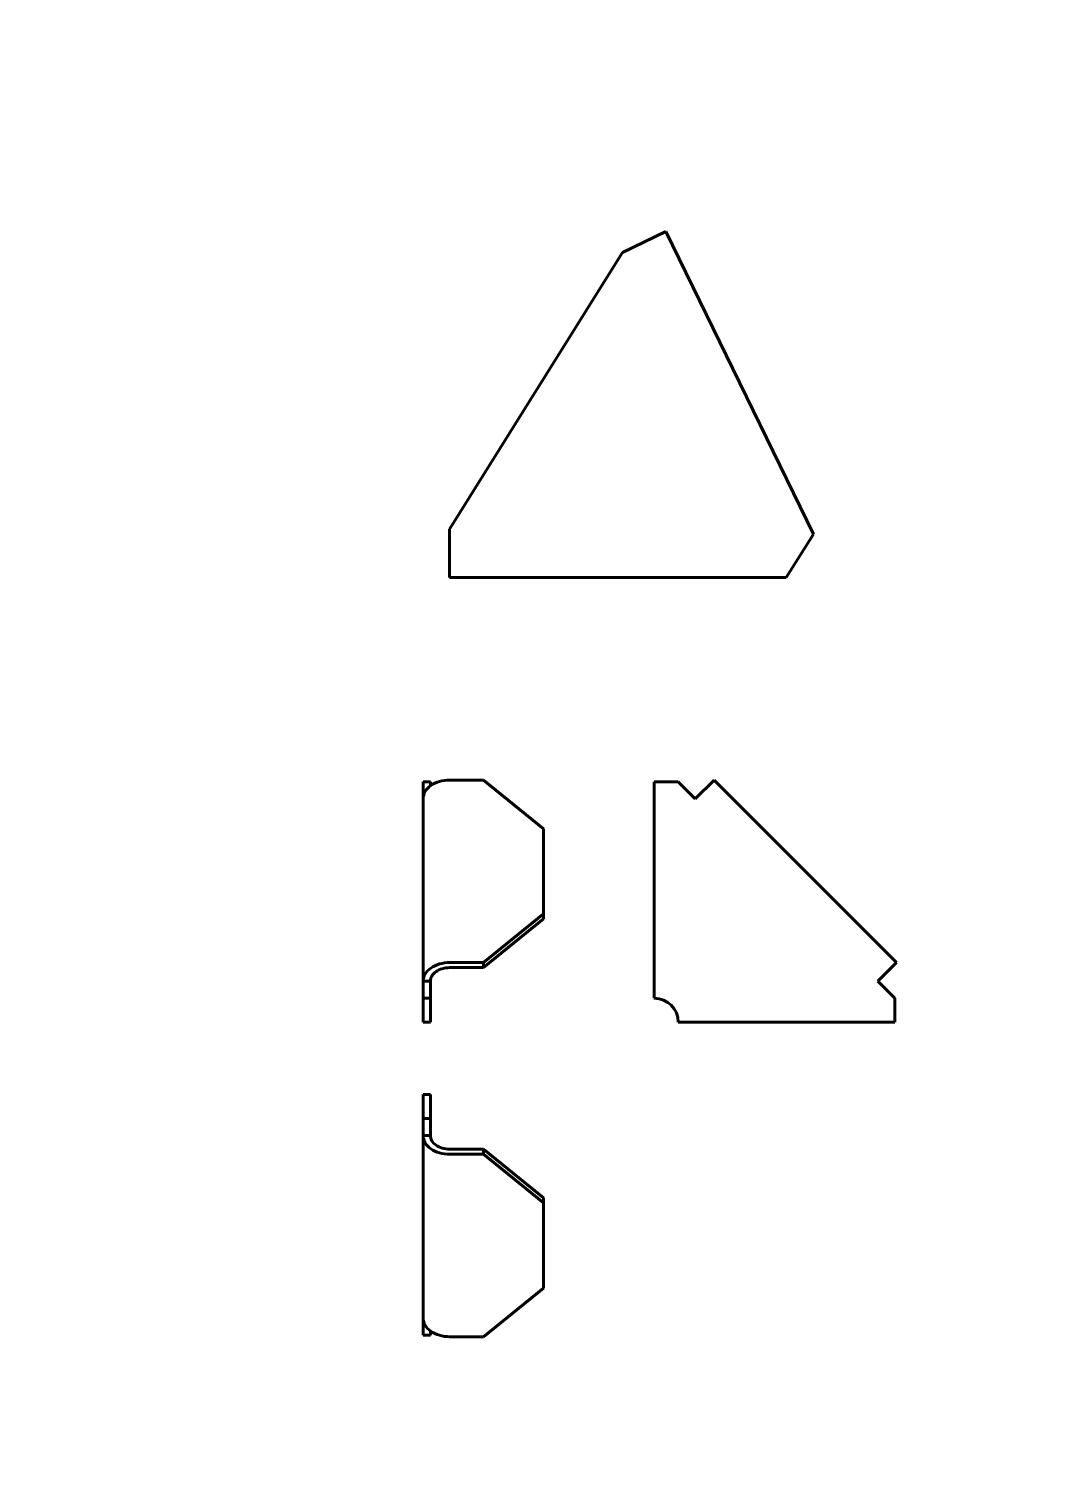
# Model space of a CAD drawing. Header units: millimetres. Extents: x 0 to 3150, y -266 to 488.
# Drawn here: x 1260 to 1470, y 0 to 297 of the extents above; entities that cross this region are included whole.
import ezdxf

# ---------------------------------------------------------------- set-up
doc = ezdxf.new("R2010")
doc.units = ezdxf.units.MM
doc.linetypes.add('K5LT_BASIC', pattern=[0])
doc.layers.add('Системный слой (1)', color=7, linetype='Continuous', true_color=0x909090)

msp = doc.modelspace()

# ---------------------------------------------------------------- linework, layer by layer
at = {"layer": 'Системный слой (1)', "color": 5, "linetype": 'K5LT_BASIC', "lineweight": 60, "true_color": 0x0000ff}
for p, q in [((1383.4123, 250.4782), (1392.4038, 254.8546)), ((1392.4038, 254.8546), (1423.0386, 191.9141)), ((1347.415, 192.9226), (1383.4123, 250.4782)), ((1347.415, 182.9226), (1347.415, 192.9226)), ((1423.0386, 191.9141), (1417.415, 182.9226)), ((1417.415, 182.9226), (1347.415, 182.9226)), ((1341.9744, 136.9084), (1341.9744, 140.444)), ((1343.4744, 140.444), (1341.9744, 140.444)), ((1343.4744, 139.5777), (1343.4744, 140.444)), ((1354.4744, 140.7975), (1347.4744, 140.7975)), ((1366.9744, 130.6719), (1354.4744, 140.7975)), ((1394.9744, 140.444), (1389.9744, 140.444)), ((1389.9744, 140.444), (1389.9744, 95.444)), ((1398.51, 136.9084), (1394.9744, 140.444)), ((1398.51, 136.9084), (1402.3991, 140.7975)), ((1402.3991, 140.7975), (1440.328, 102.8686)), ((1341.9744, 98.9795), (1341.9744, 136.9084)), ((1366.9744, 112.9942), (1366.9744, 130.6719)), ((1354.4744, 102.8686), (1366.9744, 112.9942)), ((1366.9744, 112.9942), (1366.9744, 111.9336)), ((1354.4744, 101.8079), (1366.9744, 111.9336)), ((1347.4744, 102.8686), (1354.4744, 102.8686)), ((1347.4744, 101.8079), (1354.4744, 101.8079)), ((1354.4744, 102.8686), (1354.4744, 101.8079)), ((1440.328, 102.8686), (1436.4389, 98.9795)), ((1343.4744, 98.9795), (1341.9744, 98.9795)), ((1341.9744, 95.444), (1341.9744, 98.9795)), ((1343.4744, 95.444), (1343.4744, 98.9795)), ((1439.9744, 95.444), (1436.4389, 98.9795)), ((1343.4744, 95.444), (1341.9744, 95.444)), ((1341.9744, 90.444), (1341.9744, 95.444)), ((1343.4744, 90.444), (1343.4744, 95.444)), ((1439.9744, 90.444), (1439.9744, 95.444)), ((1343.4744, 90.444), (1341.9744, 90.444)), ((1394.9744, 90.444), (1439.9744, 90.444)), ((1343.4744, 75.444), (1341.9744, 75.444)), ((1341.9744, 70.444), (1341.9744, 75.444)), ((1343.4744, 70.444), (1343.4744, 75.444)), ((1341.9744, 66.9084), (1341.9744, 70.444)), ((1343.4744, 70.444), (1341.9744, 70.444)), ((1343.4744, 66.9084), (1343.4744, 70.444)), ((1341.9744, 28.9795), (1341.9744, 66.9084)), ((1343.4744, 66.9084), (1341.9744, 66.9084)), ((1354.4744, 64.08), (1347.4744, 64.08)), ((1354.4744, 63.0194), (1347.4744, 63.0194)), ((1354.4744, 63.0194), (1354.4744, 64.08)), ((1366.9744, 53.9544), (1354.4744, 64.08)), ((1366.9744, 52.8937), (1354.4744, 63.0194)), ((1366.9744, 52.8937), (1366.9744, 53.9544)), ((1366.9744, 35.2161), (1366.9744, 52.8937)), ((1354.4744, 25.0904), (1366.9744, 35.2161)), ((1341.9744, 25.444), (1341.9744, 28.9795)), ((1343.4744, 25.444), (1341.9744, 25.444)), ((1343.4744, 25.444), (1343.4744, 26.3102)), ((1347.4744, 25.0904), (1354.4744, 25.0904))]:
    msp.add_line(p, q, dxfattribs=at)
msp.add_arc((1389.9744, 90.444), 5, 0, 90, dxfattribs=at)
for centre, major_axis, start_param, end_param in [((1347.4744, 136.9084), (-5.5, 0), 4.71238898, 6.28318531), ((1347.4744, 98.9795), (-5.5, 0), 4.71238898, 6.28318531), ((1347.4744, 98.9795), (-4, 0), 4.71238898, 6.28318531), ((1347.4744, 66.9084), (-5.5, 0), 0, 1.57079633), ((1347.4744, 66.9084), (4, 0), 3.14159265, 4.71238898), ((1347.4744, 28.9795), (5.5, 0), 3.14159265, 4.71238898)]:
    msp.add_ellipse(centre, major_axis=major_axis, ratio=0.70710678, start_param=start_param, end_param=end_param, dxfattribs=at)

doc.saveas('drawing.dxf')
